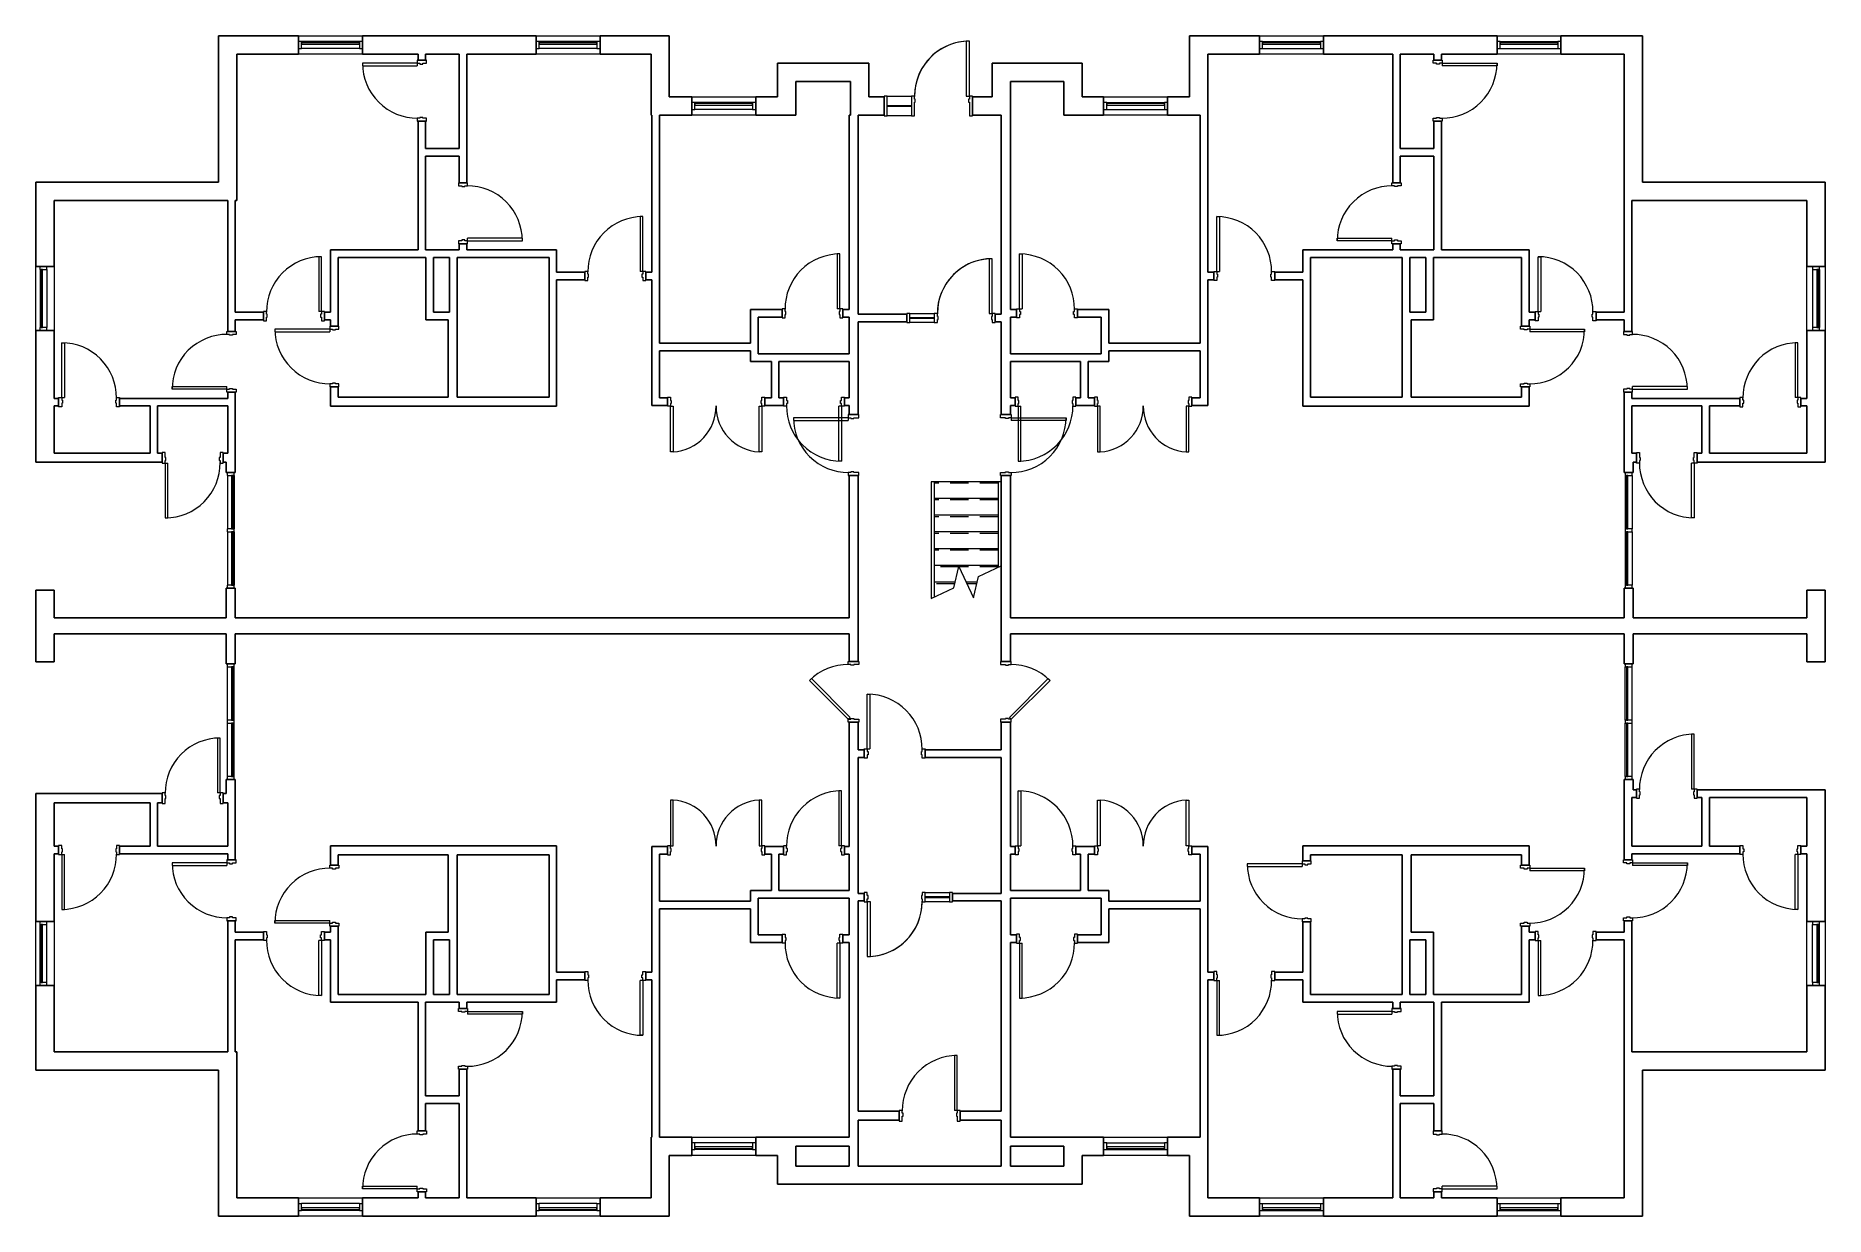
# Model space of a CAD drawing. Header units: inches. Extents: x -116 to 1059, y -1085 to -310.
import ezdxf

# ---------------------------------------------------------------- set-up
doc = ezdxf.new("R2010")
doc.units = ezdxf.units.IN
doc.header["$MEASUREMENT"] = 0
doc.linetypes.add('Overhead', pattern=[19.5, 12, -7.5])
for name, color, linetype, lineweight in [('A-DOOR', 31, 'Continuous', 9), ('A-DOOR-FRAM', 31, 'Continuous', 15), ('A-GLAZ-CURT', 52, 'Continuous', 9), ('A-GLAZ-CWMG', 51, 'Continuous', 9), ('A-WALL', 113, 'Continuous', 9), ('I-WALL', 2, 'Continuous', 9), ('S-STRS', 31, 'Continuous', 9), ('S-STRS-MBND', 31, 'Continuous', 9)]:
    doc.layers.add(name, color=color, linetype=linetype, lineweight=lineweight)

# ---------------------------------------------------------------- blocks, each defined once
blk = doc.blocks.new('Door-Single_CE_ - HM Door-2_ HM Frame-5138965-LEVEL 1')
at = {"layer": 'A-DOOR', "lineweight": 15}
for p, q in [((18, 39), (16.25, 39)), ((16.25, 39), (16.25, 3)), ((18, 3), (18, 39)), ((18, 3), (16.25, 3))]:
    blk.add_line(p, q, dxfattribs=at)
at = {"layer": 'A-DOOR'}
blk.add_arc((18, 3), 36, 90, 180.5, dxfattribs=at)
blk.add_arc((18, 3), 36, 90, 180.5, dxfattribs=at)
blk.add_arc((18, 3), 36, 90, 180.5, dxfattribs=at)
blk.add_arc((18, 3), 36, 90, 180.5, dxfattribs=at)
at = {"layer": 'A-DOOR-FRAM'}
for p, q in [((-18, 3), (-20, 3)), ((-20, 3), (-20, -3)), ((-18, 1.25), (-18, 3)), ((-17.5, 1.25), (-18, 1.25)), ((-17.5, -0.75), (-17.5, 1.25)), ((18, 1.25), (17.5, 1.25)), ((17.5, 1.25), (17.5, -0.75)), ((20, 3), (18, 3)), ((18, 3), (18, 1.25)), ((20, -3), (20, 3)), ((-20, -3), (-18, -3)), ((-18, -3), (-18, -0.75)), ((-18, -0.75), (-17.5, -0.75)), ((17.5, -0.75), (18, -0.75)), ((18, -0.75), (18, -3)), ((18, -3), (20, -3))]:
    blk.add_line(p, q, dxfattribs=at)
blk = doc.blocks.new('Door-Single_CE_ - HM Door-2_ HM Frame-5139043-LEVEL 1')
at = {"layer": 'A-DOOR', "lineweight": 15}
for p, q in [((16.25, -39.5), (16.25, -3.5)), ((18, -3.5), (16.25, -3.5)), ((18, -3.5), (18, -39.5)), ((18, -39.5), (16.25, -39.5))]:
    blk.add_line(p, q, dxfattribs=at)
at = {"layer": 'A-DOOR'}
blk.add_arc((18, -3.5), 36, 179.5, 270, dxfattribs=at)
blk.add_arc((18, -3.5), 36, 179.5, 270, dxfattribs=at)
blk.add_arc((18, -3.5), 36, 179.5, 270, dxfattribs=at)
blk.add_arc((18, -3.5), 36, 179.5, 270, dxfattribs=at)
at = {"layer": 'A-DOOR-FRAM'}
for p, q in [((-20, 3.5), (-18, 3.5)), ((-20, -3.5), (-20, 3.5)), ((-18, 3.5), (-18, 0.25)), ((-18, 0.25), (-17.5, 0.25)), ((-17.5, 0.25), (-17.5, -1.75)), ((17.5, 0.25), (18, 0.25)), ((17.5, -1.75), (17.5, 0.25)), ((18, 3.5), (20, 3.5)), ((18, 0.25), (18, 3.5)), ((20, 3.5), (20, -3.5)), ((-18, -3.5), (-20, -3.5)), ((-18, -1.75), (-18, -3.5)), ((-17.5, -1.75), (-18, -1.75)), ((18, -1.75), (17.5, -1.75)), ((18, -3.5), (18, -1.75)), ((20, -3.5), (18, -3.5))]:
    blk.add_line(p, q, dxfattribs=at)
blk = doc.blocks.new('Door-Single_CE_ - HM Door-2_ HM Frame-5139295-LEVEL 1')
at = {"layer": 'A-DOOR', "lineweight": 15}
for p, q in [((16.25, -39), (16.25, -3)), ((18, -3), (16.25, -3)), ((18, -3), (18, -39)), ((18, -39), (16.25, -39))]:
    blk.add_line(p, q, dxfattribs=at)
at = {"layer": 'A-DOOR'}
blk.add_arc((18, -3), 36, 179.5, 270, dxfattribs=at)
blk.add_arc((18, -3), 36, 179.5, 270, dxfattribs=at)
blk.add_arc((18, -3), 36, 179.5, 270, dxfattribs=at)
blk.add_arc((18, -3), 36, 179.5, 270, dxfattribs=at)
at = {"layer": 'A-DOOR-FRAM'}
for p, q in [((-20, 3), (-18, 3)), ((-20, -3), (-20, 3)), ((-18, 3), (-18, 0.75)), ((-18, 0.75), (-17.5, 0.75)), ((-17.5, 0.75), (-17.5, -1.25)), ((17.5, 0.75), (18, 0.75)), ((17.5, -1.25), (17.5, 0.75)), ((18, 3), (20, 3)), ((18, 0.75), (18, 3)), ((20, 3), (20, -3)), ((-18, -3), (-20, -3)), ((-18, -1.25), (-18, -3)), ((-17.5, -1.25), (-18, -1.25)), ((18, -1.25), (17.5, -1.25)), ((18, -3), (18, -1.25)), ((20, -3), (18, -3))]:
    blk.add_line(p, q, dxfattribs=at)
blk = doc.blocks.new('Door-Double_CE_ - WD Door-2_ HM Frame-5140198-LEVEL 1')
at = {"layer": 'A-DOOR'}
for p, q in [((-28.25, 33), (-30, 33)), ((-30, 33), (-30, 3)), ((-28.25, 3), (-28.25, 33)), ((30, 33), (28.25, 33)), ((28.25, 33), (28.25, 3)), ((30, 3), (30, 33)), ((-30, 3), (-28.25, 3)), ((28.25, 3), (30, 3))]:
    blk.add_line(p, q, dxfattribs=at)
for centre, start, end in [((-30, 3), 359.5, 86.65526), ((30, 3), 93.36407, 180.5)]:
    blk.add_arc(centre, 30, start, end, dxfattribs=at)
at = {"layer": 'A-DOOR-FRAM'}
for p, q in [((-30, 3), (-32, 3)), ((-32, 3), (-32, -3)), ((-30, 1.25), (-30, 3)), ((-29.5, 1.25), (-30, 1.25)), ((-29.5, -0.75), (-29.5, 1.25)), ((30, 1.25), (29.5, 1.25)), ((29.5, 1.25), (29.5, -0.75)), ((32, 3), (30, 3)), ((30, 3), (30, 1.25)), ((32, -3), (32, 3)), ((-32, -3), (-30, -3)), ((-30, -3), (-30, -0.75)), ((-30, -0.75), (-29.5, -0.75)), ((29.5, -0.75), (30, -0.75)), ((30, -0.75), (30, -3)), ((30, -3), (32, -3))]:
    blk.add_line(p, q, dxfattribs=at)
blk = doc.blocks.new('System Panel - zGlazed-5140547-LEVEL 1')
at = {"layer": 'A-GLAZ-CURT'}
for p, q in [((17.5, 1.5), (-17.5, 1.5)), ((-17.5, 1.5), (-17.5, 0.5)), ((-17.5, 0.5), (17.5, 0.5)), ((17.5, 0.5), (17.5, 1.5))]:
    blk.add_line(p, q, dxfattribs=at)
blk = doc.blocks.new('Rectangular Mullion - 4 1_2_ x 2_ Rectangular_CE_-5140545-LEVEL 1')
at = {"layer": 'A-GLAZ-CWMG'}
for p, q in [((927.9, -636.1), (927.9, -671.1)), ((932.4, -636.1), (932.4, -671.1))]:
    blk.add_line(p, q, dxfattribs=at)
blk = doc.blocks.new('Rectangular Mullion - 4 1_2_ x 2_ Rectangular_CE_-5140475-LEVEL 1')
at = {"layer": 'A-GLAZ-CWMG', "lineweight": 15}
for p, q in [((-2, 2.25), (0, 2.25)), ((-2, -2.25), (-2, 2.25)), ((0, 2.25), (0, -2.25)), ((0, -2.25), (-2, -2.25))]:
    blk.add_line(p, q, dxfattribs=at)
blk = doc.blocks.new('Rectangular Mullion - 4 1_2_ x 2_ Rectangular_CE_-5140476-LEVEL 1')
at = {"layer": 'A-GLAZ-CWMG', "lineweight": 15}
for p, q in [((0, 2.25), (-2, 2.25)), ((-2, 2.25), (-2, -2.25)), ((0, -2.25), (0, 2.25)), ((-2, -2.25), (0, -2.25))]:
    blk.add_line(p, q, dxfattribs=at)
blk = doc.blocks.new('Rectangular Mullion - 4 1_2_ x 2_ Rectangular_CE_-5140546-LEVEL 1')
at = {"layer": 'A-GLAZ-CWMG', "lineweight": 15}
for p, q in [((-1, 2.25), (1, 2.25)), ((-1, -2.25), (-1, 2.25)), ((1, 2.25), (1, -2.25)), ((1, -2.25), (-1, -2.25))]:
    blk.add_line(p, q, dxfattribs=at)
blk = doc.blocks.new('Door-Double_CE_ - WD Door-2_ HM Frame-5140609-LEVEL 1')
at = {"layer": 'A-DOOR'}
for p, q in [((-30, -3), (-28.25, -3)), ((-30, -33), (-30, -3)), ((-28.25, -3), (-28.25, -33)), ((28.25, -3), (30, -3)), ((28.25, -33), (28.25, -3)), ((30, -3), (30, -33)), ((-28.25, -33), (-30, -33)), ((30, -33), (28.25, -33))]:
    blk.add_line(p, q, dxfattribs=at)
for centre, start, end in [((-30, -3), 273.34474, 0.5), ((30, -3), 179.5, 266.63593)]:
    blk.add_arc(centre, 30, start, end, dxfattribs=at)
at = {"layer": 'A-DOOR-FRAM'}
for p, q in [((-32, 3), (-30, 3)), ((-32, -3), (-32, 3)), ((-30, 3), (-30, 0.75)), ((-30, 0.75), (-29.5, 0.75)), ((-29.5, 0.75), (-29.5, -1.25)), ((29.5, 0.75), (30, 0.75)), ((29.5, -1.25), (29.5, 0.75)), ((30, 3), (32, 3)), ((30, 0.75), (30, 3)), ((32, 3), (32, -3)), ((-30, -3), (-32, -3)), ((-30, -1.25), (-30, -3)), ((-29.5, -1.25), (-30, -1.25)), ((30, -1.25), (29.5, -1.25)), ((30, -3), (30, -1.25)), ((32, -3), (30, -3))]:
    blk.add_line(p, q, dxfattribs=at)
blk = doc.blocks.new('System Panel - zGlazed-5140615-LEVEL 1')
at = {"layer": 'A-GLAZ-CURT'}
for p, q in [((17.5, -0.5), (-17.5, -0.5)), ((-17.5, -0.5), (-17.5, -1.5)), ((-17.5, -1.5), (17.5, -1.5)), ((17.5, -1.5), (17.5, -0.5))]:
    blk.add_line(p, q, dxfattribs=at)
blk = doc.blocks.new('Rectangular Mullion - 4 1_2_ x 2_ Rectangular_CE_-5140613-LEVEL 1')
at = {"layer": 'A-GLAZ-CWMG'}
for p, q in [((927.9, -759.6), (927.9, -724.6)), ((932.4, -759.6), (932.4, -724.6))]:
    blk.add_line(p, q, dxfattribs=at)
blk = doc.blocks.new('Rectangular Mullion - 4 1_2_ x 2_ Rectangular_CE_-5140616-LEVEL 1')
at = {"layer": 'A-GLAZ-CWMG', "lineweight": 15}
for p, q in [((-2, 2.25), (0, 2.25)), ((-2, -2.25), (-2, 2.25)), ((0, 2.25), (0, -2.25)), ((0, -2.25), (-2, -2.25))]:
    blk.add_line(p, q, dxfattribs=at)
blk = doc.blocks.new('Rectangular Mullion - 4 1_2_ x 2_ Rectangular_CE_-5140617-LEVEL 1')
at = {"layer": 'A-GLAZ-CWMG', "lineweight": 15}
for p, q in [((0, 2.25), (-2, 2.25)), ((-2, 2.25), (-2, -2.25)), ((0, -2.25), (0, 2.25)), ((-2, -2.25), (0, -2.25))]:
    blk.add_line(p, q, dxfattribs=at)
blk = doc.blocks.new('Rectangular Mullion - 4 1_2_ x 2_ Rectangular_CE_-5140614-LEVEL 1')
at = {"layer": 'A-GLAZ-CWMG', "lineweight": 15}
for p, q in [((-1, 2.25), (1, 2.25)), ((-1, -2.25), (-1, 2.25)), ((1, 2.25), (1, -2.25)), ((1, -2.25), (-1, -2.25))]:
    blk.add_line(p, q, dxfattribs=at)
blk = doc.blocks.new('Door-Single_CE_ - HM Door-2_ HM Frame-5140891-LEVEL 1')
at = {"layer": 'A-DOOR', "lineweight": 15}
for p, q in [((18, 39.5), (16.25, 39.5)), ((16.25, 39.5), (16.25, 3.5)), ((18, 3.5), (18, 39.5)), ((18, 3.5), (16.25, 3.5))]:
    blk.add_line(p, q, dxfattribs=at)
at = {"layer": 'A-DOOR'}
blk.add_arc((18, 3.5), 36, 90, 180.5, dxfattribs=at)
blk.add_arc((18, 3.5), 36, 90, 180.5, dxfattribs=at)
blk.add_arc((18, 3.5), 36, 90, 180.5, dxfattribs=at)
blk.add_arc((18, 3.5), 36, 90, 180.5, dxfattribs=at)
at = {"layer": 'A-DOOR-FRAM'}
for p, q in [((-18, 3.5), (-20, 3.5)), ((-20, 3.5), (-20, -3.5)), ((-18, 1.75), (-18, 3.5)), ((-17.5, 1.75), (-18, 1.75)), ((-17.5, -0.25), (-17.5, 1.75)), ((18, 1.75), (17.5, 1.75)), ((17.5, 1.75), (17.5, -0.25)), ((20, 3.5), (18, 3.5)), ((18, 3.5), (18, 1.75)), ((20, -3.5), (20, 3.5)), ((-20, -3.5), (-18, -3.5)), ((-18, -3.5), (-18, -0.25)), ((-18, -0.25), (-17.5, -0.25)), ((17.5, -0.25), (18, -0.25)), ((18, -0.25), (18, -3.5)), ((18, -3.5), (20, -3.5))]:
    blk.add_line(p, q, dxfattribs=at)
blk = doc.blocks.new('Door-Single-Sidelite_CE_ - WD Door-2_ HM Frame-Sidelite-5141389-LEVEL 1')
at = {"layer": 'A-DOOR'}
for p, q in [((18, 39), (16, 39)), ((16, 39), (16, 3)), ((18, 3), (18, 39)), ((16, 3), (18, 3))]:
    blk.add_line(p, q, dxfattribs=at)
at = {"layer": 'A-DOOR', "lineweight": 15}
for p, q in [((-20, 0.125), (-36, 0.125)), ((-36, 0.125), (-36, -0.125)), ((-20, -0.125), (-20, 0.125)), ((-36, -0.125), (-20, -0.125))]:
    blk.add_line(p, q, dxfattribs=at)
at = {"layer": 'A-DOOR'}
for start, end in [(93.203874, 180.5), (90, 179.5)]:
    blk.add_arc((18, 3), 36, start, end, dxfattribs=at)
at = {"layer": 'A-DOOR-FRAM'}
for p, q in [((-36, 3), (-38, 3)), ((-38, 3), (-38, -3)), ((-36, -3), (-36, 3)), ((-18, 3), (-20, 3)), ((-20, 3), (-20, -3)), ((-18, 1), (-18, 3)), ((-17.5, 1), (-18, 1)), ((-17.5, -1), (-17.5, 1)), ((18, 1), (17.5, 1)), ((17.5, 1), (17.5, -1)), ((20, 3), (18, 3)), ((18, 3), (18, 1)), ((20, -3), (20, 3)), ((-38, -3), (-36, -3)), ((-20, -3), (-18, -3)), ((-18, -3), (-18, -1)), ((-18, -1), (-17.5, -1)), ((17.5, -1), (18, -1)), ((18, -1), (18, -3)), ((18, -3), (20, -3))]:
    blk.add_line(p, q, dxfattribs=at)
at = {"layer": 'A-DOOR-FRAM', "lineweight": 9}
for p, q in [((-36, 3), (-20, 3)), ((-20, -3), (-36, -3))]:
    blk.add_line(p, q, dxfattribs=at)
blk = doc.blocks.new('Door-Single-Sidelite_CE_ - WD Door-2_ HM Frame-Sidelite-5141976-LEVEL 1')
at = {"layer": 'A-DOOR'}
for p, q in [((18, 42.5), (16, 42.5)), ((16, 42.5), (16, 6.5)), ((18, 6.5), (18, 42.5)), ((16, 6.5), (18, 6.5))]:
    blk.add_line(p, q, dxfattribs=at)
at = {"layer": 'A-DOOR', "lineweight": 15}
for p, q in [((-20, 0.125), (-36, 0.125)), ((-36, 0.125), (-36, -0.125)), ((-20, -0.125), (-20, 0.125)), ((-36, -0.125), (-20, -0.125))]:
    blk.add_line(p, q, dxfattribs=at)
at = {"layer": 'A-DOOR'}
for start, end in [(93.203874, 180.5), (90, 179.5)]:
    blk.add_arc((18, 6.5), 36, start, end, dxfattribs=at)
at = {"layer": 'A-DOOR-FRAM'}
for p, q in [((-36, 6.5), (-38, 6.5)), ((-38, 6.5), (-38, -6.5)), ((-36, -6.5), (-36, 6.5)), ((-18, 6.5), (-20, 6.5)), ((-20, 6.5), (-20, -6.5)), ((-18, 4.5), (-18, 6.5)), ((-17.5, 4.5), (-18, 4.5)), ((-18, -6.5), (-18, 2.5)), ((-18, 2.5), (-17.5, 2.5)), ((-17.5, 2.5), (-17.5, 4.5)), ((18, 4.5), (17.5, 4.5)), ((17.5, 4.5), (17.5, 2.5)), ((17.5, 2.5), (18, 2.5)), ((20, 6.5), (18, 6.5)), ((18, 6.5), (18, 4.5)), ((18, 2.5), (18, -6.5)), ((20, -6.5), (20, 6.5)), ((-38, -6.5), (-36, -6.5)), ((-20, -6.5), (-18, -6.5)), ((18, -6.5), (20, -6.5))]:
    blk.add_line(p, q, dxfattribs=at)
at = {"layer": 'A-DOOR-FRAM', "lineweight": 9}
for p, q in [((-36, 6.5), (-20, 6.5)), ((-20, -6.5), (-36, -6.5))]:
    blk.add_line(p, q, dxfattribs=at)
blk = doc.blocks.new('System Panel - zGlazed-5147862-LEVEL 1')
at = {"layer": 'A-GLAZ-CURT'}
for p, q in [((19, -0.5), (-19, -0.5)), ((-19, -0.5), (-19, -1.5)), ((-19, -1.5), (19, -1.5)), ((19, -1.5), (19, -0.5))]:
    blk.add_line(p, q, dxfattribs=at)
blk = doc.blocks.new('Rectangular Mullion - 4 1_2_ x 2_ Rectangular_CE_-5147845-LEVEL 1')
at = {"layer": 'A-GLAZ-CWMG'}
for p, q in [((1050.9, -463.9), (1050.9, -501.9)), ((1055.4, -463.9), (1055.4, -501.9))]:
    blk.add_line(p, q, dxfattribs=at)
blk = doc.blocks.new('Rectangular Mullion - 4 1_2_ x 2_ Rectangular_CE_-5147863-LEVEL 1')
at = {"layer": 'A-GLAZ-CWMG', "lineweight": 15}
for p, q in [((-2, 2.25), (0, 2.25)), ((-2, -2.25), (-2, 2.25)), ((0, 2.25), (0, -2.25)), ((0, -2.25), (-2, -2.25))]:
    blk.add_line(p, q, dxfattribs=at)
blk = doc.blocks.new('Rectangular Mullion - 4 1_2_ x 2_ Rectangular_CE_-5147864-LEVEL 1')
at = {"layer": 'A-GLAZ-CWMG', "lineweight": 15}
for p, q in [((0, 2.25), (-2, 2.25)), ((-2, 2.25), (-2, -2.25)), ((0, -2.25), (0, 2.25)), ((-2, -2.25), (0, -2.25))]:
    blk.add_line(p, q, dxfattribs=at)
blk = doc.blocks.new('System Panel - zGlazed-5148428-LEVEL 1')
at = {"layer": 'A-GLAZ-CURT'}
for p, q in [((19, 1.5), (-19, 1.5)), ((-19, 1.5), (-19, 0.5)), ((-19, 0.5), (19, 0.5)), ((19, 0.5), (19, 1.5))]:
    blk.add_line(p, q, dxfattribs=at)
blk = doc.blocks.new('Rectangular Mullion - 4 1_2_ x 2_ Rectangular_CE_-5148427-LEVEL 1')
at = {"layer": 'A-GLAZ-CWMG'}
for p, q in [((1050.9, -931.9), (1050.9, -893.9)), ((1055.4, -931.9), (1055.4, -893.9))]:
    blk.add_line(p, q, dxfattribs=at)
blk = doc.blocks.new('Rectangular Mullion - 4 1_2_ x 2_ Rectangular_CE_-5148429-LEVEL 1')
at = {"layer": 'A-GLAZ-CWMG', "lineweight": 15}
for p, q in [((-2, 2.25), (0, 2.25)), ((-2, -2.25), (-2, 2.25)), ((0, 2.25), (0, -2.25)), ((0, -2.25), (-2, -2.25))]:
    blk.add_line(p, q, dxfattribs=at)
blk = doc.blocks.new('Rectangular Mullion - 4 1_2_ x 2_ Rectangular_CE_-5148430-LEVEL 1')
at = {"layer": 'A-GLAZ-CWMG', "lineweight": 15}
for p, q in [((0, 2.25), (-2, 2.25)), ((-2, 2.25), (-2, -2.25)), ((0, -2.25), (0, 2.25)), ((-2, -2.25), (0, -2.25))]:
    blk.add_line(p, q, dxfattribs=at)
blk = doc.blocks.new('Door-Single_CE_ - HM Door-2_ HM Frame-5149312-LEVEL 1')
at = {"layer": 'A-DOOR', "lineweight": 15}
for p, q in [((-7.5, 29), (-8.7, 27.7)), ((-8.7, 27.7), (16.8, 2.3)), ((18, 3.5), (-7.5, 29)), ((18, 3.5), (16.8, 2.3))]:
    blk.add_line(p, q, dxfattribs=at)
at = {"layer": 'A-DOOR'}
blk.add_arc((18, 3.5), 36, 135, 180.5, dxfattribs=at)
blk.add_arc((18, 3.5), 36, 135, 180.5, dxfattribs=at)
blk.add_arc((18, 3.5), 36, 135, 180.5, dxfattribs=at)
blk.add_arc((18, 3.5), 36, 135, 180.5, dxfattribs=at)
at = {"layer": 'A-DOOR-FRAM'}
for p, q in [((-18, 3.5), (-20, 3.5)), ((-20, 3.5), (-20, -3.5)), ((-18, 1.8), (-18, 3.5)), ((-17.5, 1.8), (-18, 1.8)), ((-17.5, -0.2), (-17.5, 1.8)), ((18, 1.8), (17.5, 1.8)), ((17.5, 1.8), (17.5, -0.2)), ((20, 3.5), (18, 3.5)), ((18, 3.5), (18, 1.8)), ((20, -3.5), (20, 3.5)), ((-20, -3.5), (-18, -3.5)), ((-18, -3.5), (-18, -0.2)), ((-18, -0.2), (-17.5, -0.2)), ((17.5, -0.2), (18, -0.2)), ((18, -0.2), (18, -3.5)), ((18, -3.5), (20, -3.5))]:
    blk.add_line(p, q, dxfattribs=at)
blk = doc.blocks.new('Door-Single_CE_ - HM Door-2_ HM Frame-5149311-LEVEL 1')
at = {"layer": 'A-DOOR', "lineweight": 15}
for p, q in [((-8.7, -27.7), (16.8, -2.3)), ((18, -3.5), (-7.5, -29)), ((18, -3.5), (16.8, -2.3)), ((-7.5, -29), (-8.7, -27.7))]:
    blk.add_line(p, q, dxfattribs=at)
at = {"layer": 'A-DOOR'}
blk.add_arc((18, -3.5), 36, 179.5, 225, dxfattribs=at)
blk.add_arc((18, -3.5), 36, 179.5, 225, dxfattribs=at)
blk.add_arc((18, -3.5), 36, 179.5, 225, dxfattribs=at)
blk.add_arc((18, -3.5), 36, 179.5, 225, dxfattribs=at)
at = {"layer": 'A-DOOR-FRAM'}
for p, q in [((-20, 3.5), (-18, 3.5)), ((-20, -3.5), (-20, 3.5)), ((-18, 3.5), (-18, 0.2)), ((-18, 0.2), (-17.5, 0.2)), ((-17.5, 0.2), (-17.5, -1.8)), ((17.5, 0.2), (18, 0.2)), ((17.5, -1.8), (17.5, 0.2)), ((18, 3.5), (20, 3.5)), ((18, 0.2), (18, 3.5)), ((20, 3.5), (20, -3.5)), ((-18, -3.5), (-20, -3.5)), ((-18, -1.8), (-18, -3.5)), ((-17.5, -1.8), (-18, -1.8)), ((18, -1.8), (17.5, -1.8)), ((18, -3.5), (18, -1.8)), ((20, -3.5), (18, -3.5))]:
    blk.add_line(p, q, dxfattribs=at)

msp = doc.modelspace()

# ---------------------------------------------------------------- linework, layer by layer
at = {"layer": 'A-WALL', "lineweight": 25}
for p, q in [((4.2, -310.4), (4.2, -406.4)), ((56.7, -310.4), (4.2, -310.4)), ((56.7, -322.4), (56.7, -310.4)), ((212.7, -310.4), (98.7, -310.4)), ((98.7, -310.4), (98.7, -322.4)), ((212.7, -322.4), (212.7, -310.4)), ((300.2, -310.4), (254.7, -310.4)), ((254.7, -310.4), (254.7, -322.4)), ((300.2, -350.4), (300.2, -310.4)), ((641.7, -310.4), (641.7, -350.4)), ((687.7, -310.4), (641.7, -310.4)), ((687.7, -322.4), (687.7, -310.4)), ((843.7, -310.4), (729.7, -310.4)), ((729.7, -310.4), (729.7, -322.4)), ((843.7, -322.4), (843.7, -310.4)), ((939.2, -310.4), (885.7, -310.4)), ((885.7, -310.4), (885.7, -322.4)), ((939.2, -406.4), (939.2, -310.4)), ((16.2, -418.4), (16.2, -322.4)), ((16.2, -322.4), (56.7, -322.4)), ((98.7, -322.4), (135.2, -322.4)), ((140.2, -322.4), (162.2, -322.4)), ((167.2, -322.4), (212.7, -322.4)), ((254.7, -322.4), (288.2, -322.4)), ((288.2, -322.4), (288.2, -362.4)), ((371.2, -328.4), (371.2, -350.4)), ((431.2, -328.4), (371.2, -328.4)), ((431.2, -350.4), (431.2, -328.4)), ((512.2, -328.4), (512.2, -350.4)), ((571.2, -328.4), (512.2, -328.4)), ((571.2, -350.4), (571.2, -328.4)), ((653.7, -362.4), (653.7, -322.4)), ((653.7, -322.4), (687.7, -322.4)), ((729.7, -322.4), (775.2, -322.4)), ((780.2, -322.4), (802.2, -322.4)), ((807.2, -322.4), (843.7, -322.4)), ((885.7, -322.4), (927.2, -322.4)), ((927.2, -322.4), (927.2, -418.4)), ((383.2, -362.4), (383.2, -340.4)), ((383.2, -340.4), (419.2, -340.4)), ((419.2, -340.4), (419.2, -362.4)), ((524.2, -340.4), (559.2, -340.4)), ((524.2, -490.1), (524.2, -340.4)), ((559.2, -340.4), (559.2, -362.4)), ((314.9, -350.4), (300.2, -350.4)), ((314.9, -362.4), (314.9, -350.4)), ((371.2, -350.4), (356.9, -350.4)), ((356.9, -350.4), (356.9, -362.4)), ((441.2, -350.4), (431.2, -350.4)), ((441.2, -362.4), (441.2, -350.4)), ((512.2, -350.4), (499.2, -350.4)), ((499.2, -350.4), (499.2, -362.4)), ((585.4, -350.4), (571.2, -350.4)), ((585.4, -362.4), (585.4, -350.4)), ((641.7, -350.4), (627.4, -350.4)), ((627.4, -350.4), (627.4, -362.4)), ((288.2, -362.4), (288.7, -362.4)), ((293.7, -362.4), (314.9, -362.4)), ((356.9, -362.4), (383.2, -362.4)), ((418.2, -362.4), (418.2, -490.1)), ((419.2, -362.4), (418.2, -362.4)), ((424.2, -362.4), (441.2, -362.4)), ((424.2, -493.2), (424.2, -362.4)), ((499.2, -362.4), (518.2, -362.4)), ((518.2, -362.4), (518.2, -493.2)), ((559.2, -362.4), (585.4, -362.4)), ((627.4, -362.4), (648.7, -362.4)), ((4.2, -406.4), (-115.8, -406.4)), ((-115.8, -406.4), (-115.8, -461.9)), ((1059.2, -406.4), (939.2, -406.4)), ((1059.2, -461.9), (1059.2, -406.4)), ((-103.8, -418.4), (10.2, -418.4)), ((-103.8, -461.9), (-103.8, -418.4)), ((15.2, -418.4), (16.2, -418.4)), ((932.2, -418.4), (1047.2, -418.4)), ((1047.2, -418.4), (1047.2, -461.9)), ((-115.8, -461.9), (-103.8, -461.9)), ((1047.2, -461.9), (1059.2, -461.9)), ((155.9, -491.9), (154.9, -491.9)), ((160.9, -547.6), (160.9, -491.9)), ((781.4, -491.9), (781.4, -547.6)), ((787.4, -491.9), (786.4, -491.9)), ((-103.8, -503.9), (-115.8, -503.9)), ((-115.8, -503.9), (-115.8, -590.4)), ((-103.8, -548.4), (-103.8, -503.9)), ((154.9, -496.9), (154.9, -547.6)), ((418.2, -495.1), (418.2, -519.1)), ((424.2, -559.1), (424.2, -498.2)), ((518.2, -498.2), (518.2, -559.1)), ((524.2, -519.1), (524.2, -495.1)), ((787.4, -547.6), (787.4, -496.9)), ((1059.2, -503.9), (1047.2, -503.9)), ((1047.2, -503.9), (1047.2, -548.4)), ((1059.2, -590.4), (1059.2, -503.9)), ((418.2, -524.1), (418.2, -548.1)), ((524.2, -548.1), (524.2, -524.1)), ((77.7, -547.6), (77.7, -553.6)), ((154.9, -547.6), (82.7, -547.6)), ((221.2, -547.6), (160.9, -547.6)), ((781.4, -547.6), (721.2, -547.6)), ((859.7, -547.6), (787.4, -547.6)), ((864.7, -553.6), (864.7, -547.6)), ((-103.8, -584.4), (-103.8, -553.4)), ((77.7, -553.6), (221.2, -553.6)), ((418.2, -553.1), (418.2, -559.1)), ((418.2, -559.1), (424.2, -559.1)), ((518.2, -559.1), (524.2, -559.1)), ((524.2, -559.1), (524.2, -553.1)), ((721.2, -553.6), (864.7, -553.6)), ((1047.2, -553.4), (1047.2, -584.4)), ((-40.8, -584.4), (-103.8, -584.4)), ((-32.8, -584.4), (-35.8, -584.4)), ((-32.8, -590.4), (-32.8, -584.4)), ((10.2, -584.4), (7.2, -584.4)), ((7.2, -584.4), (7.2, -590.4)), ((15.2, -597.1), (15.2, -584.4)), ((927.2, -584.4), (927.2, -597.1)), ((935.2, -584.4), (932.2, -584.4)), ((935.2, -590.4), (935.2, -584.4)), ((978.2, -584.4), (975.2, -584.4)), ((975.2, -584.4), (975.2, -590.4)), ((1047.2, -584.4), (983.2, -584.4)), ((-115.8, -590.4), (-32.8, -590.4)), ((7.2, -590.4), (9.2, -590.4)), ((9.2, -590.4), (9.2, -597.1)), ((9.2, -597.1), (15.2, -597.1)), ((418.2, -599.1), (418.2, -692.6)), ((424.2, -599.1), (418.2, -599.1)), ((424.2, -721.1), (424.2, -599.1)), ((518.2, -599.1), (518.2, -721.1)), ((524.2, -599.1), (518.2, -599.1)), ((524.2, -692.6), (524.2, -599.1)), ((927.2, -597.1), (933.2, -597.1)), ((933.2, -590.4), (935.2, -590.4)), ((933.2, -597.1), (933.2, -590.4)), ((975.2, -590.4), (1059.2, -590.4)), ((-103.8, -674.4), (-115.8, -674.4)), ((-115.8, -674.4), (-115.8, -721.4)), ((-103.8, -692.6), (-103.8, -674.4)), ((9.2, -673.1), (9.2, -692.6)), ((15.2, -673.1), (9.2, -673.1)), ((15.2, -692.6), (15.2, -673.1)), ((927.2, -673.1), (927.2, -692.6)), ((933.2, -673.1), (927.2, -673.1)), ((933.2, -692.6), (933.2, -673.1)), ((1059.2, -674.4), (1047.2, -674.4)), ((1047.2, -674.4), (1047.2, -692.6)), ((1059.2, -721.4), (1059.2, -674.4)), ((9.2, -692.6), (-103.8, -692.6)), ((418.2, -692.6), (15.2, -692.6)), ((927.2, -692.6), (524.2, -692.6)), ((1047.2, -692.6), (933.2, -692.6)), ((-103.8, -721.4), (-103.8, -703.1)), ((-103.8, -703.1), (9.2, -703.1)), ((9.2, -703.1), (9.2, -722.6)), ((15.2, -703.1), (418.2, -703.1)), ((15.2, -722.6), (15.2, -703.1)), ((418.2, -703.1), (418.2, -721.1)), ((524.2, -703.1), (927.2, -703.1)), ((524.2, -721.1), (524.2, -703.1)), ((927.2, -703.1), (927.2, -722.6)), ((933.2, -703.1), (1047.2, -703.1)), ((933.2, -722.6), (933.2, -703.1)), ((1047.2, -703.1), (1047.2, -721.4)), ((-115.8, -721.4), (-103.8, -721.4)), ((9.2, -722.6), (15.2, -722.6)), ((418.2, -721.1), (424.2, -721.1)), ((518.2, -721.1), (524.2, -721.1)), ((927.2, -722.6), (933.2, -722.6)), ((1047.2, -721.4), (1059.2, -721.4)), ((418.2, -761.1), (418.2, -842.6)), ((424.2, -761.1), (418.2, -761.1)), ((424.2, -779.1), (424.2, -761.1)), ((518.2, -761.1), (518.2, -779.1)), ((524.2, -761.1), (518.2, -761.1)), ((524.2, -842.6), (524.2, -761.1)), ((424.2, -873.4), (424.2, -784.1)), ((518.2, -784.1), (518.2, -873.4)), ((15.2, -798.6), (9.2, -798.6)), ((9.2, -798.6), (9.2, -807.9)), ((15.2, -813.9), (15.2, -798.6)), ((933.2, -798.6), (927.2, -798.6)), ((927.2, -798.6), (927.2, -810.4)), ((933.2, -805.4), (933.2, -798.6)), ((-115.8, -807.9), (-115.8, -891.9)), ((-32.8, -807.9), (-115.8, -807.9)), ((-32.8, -813.9), (-32.8, -807.9)), ((9.2, -807.9), (7.2, -807.9)), ((7.2, -807.9), (7.2, -813.9)), ((932.2, -810.4), (933.2, -810.4)), ((1059.2, -805.4), (1047.2, -805.4)), ((1047.2, -810.4), (1047.2, -842.4)), ((1059.2, -891.9), (1059.2, -805.4)), ((-103.8, -842.4), (-103.8, -813.9)), ((-103.8, -813.9), (-40.8, -813.9)), ((-35.8, -813.9), (-32.8, -813.9)), ((7.2, -813.9), (10.2, -813.9)), ((221.2, -842.1), (77.7, -842.1)), ((77.7, -842.1), (77.7, -848.1)), ((864.7, -842.1), (721.2, -842.1)), ((864.7, -848.1), (864.7, -842.1)), ((-103.8, -891.9), (-103.8, -847.4)), ((82.7, -848.1), (154.9, -848.1)), ((154.9, -848.1), (154.9, -898.9)), ((160.9, -848.1), (221.2, -848.1)), ((160.9, -903.9), (160.9, -848.1)), ((418.2, -847.6), (418.2, -871.6)), ((524.2, -871.6), (524.2, -847.6)), ((721.2, -848.1), (781.4, -848.1)), ((781.4, -848.1), (781.4, -903.9)), ((787.4, -848.1), (859.7, -848.1)), ((787.4, -898.9), (787.4, -848.1)), ((1047.2, -847.4), (1047.2, -891.9)), ((418.2, -876.6), (418.2, -900.6)), ((424.2, -1016.4), (424.2, -878.4)), ((518.2, -878.4), (518.2, -1016.4)), ((524.2, -900.6), (524.2, -876.6)), ((-115.8, -891.9), (-103.8, -891.9)), ((1047.2, -891.9), (1059.2, -891.9)), ((154.9, -903.9), (155.9, -903.9)), ((786.4, -903.9), (787.4, -903.9)), ((418.2, -905.6), (418.2, -1033.4)), ((524.2, -1033.4), (524.2, -905.6)), ((-103.8, -933.9), (-115.8, -933.9)), ((-115.8, -933.9), (-115.8, -989.4)), ((-103.8, -977.4), (-103.8, -933.9)), ((1059.2, -933.9), (1047.2, -933.9)), ((1047.2, -933.9), (1047.2, -977.4)), ((1059.2, -989.4), (1059.2, -933.9)), ((10.2, -977.4), (-103.8, -977.4)), ((16.2, -977.4), (15.2, -977.4)), ((16.2, -1073.4), (16.2, -977.4)), ((927.2, -977.4), (927.2, -1073.4)), ((1047.2, -977.4), (932.2, -977.4)), ((-115.8, -989.4), (4.2, -989.4)), ((4.2, -989.4), (4.2, -1085.4)), ((939.2, -989.4), (1059.2, -989.4)), ((939.2, -1085.4), (939.2, -989.4)), ((451.2, -1016.4), (424.2, -1016.4)), ((451.2, -1022.4), (451.2, -1016.4)), ((518.2, -1016.4), (491.2, -1016.4)), ((491.2, -1016.4), (491.2, -1022.4)), ((288.7, -1033.4), (288.2, -1033.4)), ((288.2, -1033.4), (288.2, -1073.4)), ((314.9, -1033.4), (293.7, -1033.4)), ((314.9, -1045.4), (314.9, -1033.4)), ((356.9, -1033.4), (356.9, -1045.4)), ((418.2, -1033.4), (356.9, -1033.4)), ((424.2, -1052.4), (424.2, -1022.4)), ((424.2, -1022.4), (451.2, -1022.4)), ((491.2, -1022.4), (518.2, -1022.4)), ((518.2, -1022.4), (518.2, -1052.4)), ((585.4, -1033.4), (524.2, -1033.4)), ((585.4, -1045.4), (585.4, -1033.4)), ((648.7, -1033.4), (627.4, -1033.4)), ((627.4, -1033.4), (627.4, -1045.4)), ((653.7, -1073.4), (653.7, -1033.4)), ((300.2, -1045.4), (314.9, -1045.4)), ((300.2, -1085.4), (300.2, -1045.4)), ((356.9, -1045.4), (371.2, -1045.4)), ((371.2, -1045.4), (371.2, -1064.4)), ((383.2, -1052.4), (383.2, -1039.4)), ((383.2, -1039.4), (418.2, -1039.4)), ((418.2, -1039.4), (418.2, -1052.4)), ((524.2, -1052.4), (524.2, -1039.4)), ((524.2, -1039.4), (559.2, -1039.4)), ((559.2, -1039.4), (559.2, -1052.4)), ((571.2, -1045.4), (585.4, -1045.4)), ((571.2, -1064.4), (571.2, -1045.4)), ((627.4, -1045.4), (641.7, -1045.4)), ((641.7, -1045.4), (641.7, -1085.4)), ((418.2, -1052.4), (383.2, -1052.4)), ((518.2, -1052.4), (424.2, -1052.4)), ((559.2, -1052.4), (524.2, -1052.4)), ((371.2, -1064.4), (571.2, -1064.4)), ((56.7, -1073.4), (16.2, -1073.4)), ((56.7, -1085.4), (56.7, -1073.4)), ((135.2, -1073.4), (98.7, -1073.4)), ((98.7, -1073.4), (98.7, -1085.4)), ((162.2, -1073.4), (140.2, -1073.4)), ((212.7, -1073.4), (167.2, -1073.4)), ((212.7, -1085.4), (212.7, -1073.4)), ((288.2, -1073.4), (254.7, -1073.4)), ((254.7, -1073.4), (254.7, -1085.4)), ((687.7, -1073.4), (653.7, -1073.4)), ((687.7, -1085.4), (687.7, -1073.4)), ((775.2, -1073.4), (729.7, -1073.4)), ((729.7, -1073.4), (729.7, -1085.4)), ((802.2, -1073.4), (780.2, -1073.4)), ((843.7, -1073.4), (807.2, -1073.4)), ((843.7, -1085.4), (843.7, -1073.4)), ((927.2, -1073.4), (885.7, -1073.4)), ((885.7, -1073.4), (885.7, -1085.4)), ((4.2, -1085.4), (56.7, -1085.4)), ((98.7, -1085.4), (212.7, -1085.4)), ((254.7, -1085.4), (300.2, -1085.4)), ((641.7, -1085.4), (687.7, -1085.4)), ((729.7, -1085.4), (843.7, -1085.4)), ((885.7, -1085.4), (939.2, -1085.4))]:
    msp.add_line(p, q, dxfattribs=at)
at = {"layer": 'A-WALL'}
for p, q in [((56.7, -310.4), (98.7, -310.4)), ((212.7, -310.4), (254.7, -310.4)), ((687.7, -310.4), (729.7, -310.4)), ((843.7, -310.4), (885.7, -310.4)), ((98.7, -322.4), (56.7, -322.4)), ((254.7, -322.4), (212.7, -322.4)), ((729.7, -322.4), (687.7, -322.4)), ((885.7, -322.4), (843.7, -322.4)), ((314.9, -350.4), (356.9, -350.4)), ((585.4, -350.4), (627.4, -350.4)), ((356.9, -362.4), (314.9, -362.4)), ((627.4, -362.4), (585.4, -362.4)), ((-115.8, -503.9), (-115.8, -461.9)), ((-103.8, -461.9), (-103.8, -503.9)), ((1047.2, -503.9), (1047.2, -461.9)), ((1059.2, -461.9), (1059.2, -503.9)), ((-115.8, -933.9), (-115.8, -891.9)), ((-103.8, -891.9), (-103.8, -933.9)), ((1047.2, -933.9), (1047.2, -891.9)), ((1059.2, -891.9), (1059.2, -933.9)), ((314.9, -1033.4), (356.9, -1033.4)), ((585.4, -1033.4), (627.4, -1033.4)), ((356.9, -1045.4), (314.9, -1045.4)), ((627.4, -1045.4), (585.4, -1045.4)), ((56.7, -1073.4), (98.7, -1073.4)), ((212.7, -1073.4), (254.7, -1073.4)), ((687.7, -1073.4), (729.7, -1073.4)), ((843.7, -1073.4), (885.7, -1073.4)), ((98.7, -1085.4), (56.7, -1085.4)), ((254.7, -1085.4), (212.7, -1085.4)), ((729.7, -1085.4), (687.7, -1085.4)), ((885.7, -1085.4), (843.7, -1085.4))]:
    msp.add_line(p, q, dxfattribs=at)
at = {"layer": 'I-WALL', "lineweight": 25}
for p, q in [((135.2, -322.4), (135.2, -326.4)), ((135.2, -326.4), (140.2, -326.4)), ((140.2, -326.4), (140.2, -322.4)), ((162.2, -322.4), (162.2, -384.4)), ((167.2, -406.9), (167.2, -322.4)), ((775.2, -322.4), (775.2, -406.9)), ((780.2, -384.4), (780.2, -322.4)), ((802.2, -322.4), (802.2, -326.4)), ((802.2, -326.4), (807.2, -326.4)), ((807.2, -326.4), (807.2, -322.4)), ((288.7, -362.4), (288.7, -465.6)), ((293.7, -512.1), (293.7, -362.4)), ((648.7, -362.4), (648.7, -512.1)), ((653.7, -465.6), (653.7, -362.4)), ((140.2, -366.4), (135.2, -366.4)), ((135.2, -366.4), (135.2, -450.9)), ((140.2, -384.4), (140.2, -366.4)), ((807.2, -366.4), (802.2, -366.4)), ((802.2, -366.4), (802.2, -384.4)), ((807.2, -450.9), (807.2, -366.4)), ((162.2, -384.4), (140.2, -384.4)), ((802.2, -384.4), (780.2, -384.4)), ((140.2, -450.9), (140.2, -389.4)), ((140.2, -389.4), (162.2, -389.4)), ((162.2, -389.4), (162.2, -406.9)), ((780.2, -406.9), (780.2, -389.4)), ((780.2, -389.4), (802.2, -389.4)), ((802.2, -389.4), (802.2, -450.9)), ((162.2, -406.9), (167.2, -406.9)), ((775.2, -406.9), (780.2, -406.9)), ((10.2, -418.4), (10.2, -504.4)), ((15.2, -491.9), (15.2, -418.4)), ((927.2, -418.4), (927.2, -491.9)), ((932.2, -504.4), (932.2, -418.4)), ((77.7, -450.9), (77.7, -491.9)), ((135.2, -450.9), (77.7, -450.9)), ((82.7, -500.9), (82.7, -455.9)), ((82.7, -455.9), (140.4, -455.9)), ((162.2, -450.9), (140.2, -450.9)), ((140.4, -455.9), (140.4, -496.9)), ((145.4, -455.9), (155.9, -455.9)), ((145.4, -491.9), (145.4, -455.9)), ((155.9, -455.9), (155.9, -491.9)), ((160.9, -455.9), (221.2, -455.9)), ((160.9, -491.9), (160.9, -455.9)), ((167.2, -446.9), (162.2, -446.9)), ((162.2, -446.9), (162.2, -450.9)), ((167.2, -450.9), (167.2, -446.9)), ((226.2, -450.9), (167.2, -450.9)), ((221.2, -455.9), (221.2, -547.6)), ((226.2, -465.6), (226.2, -450.9)), ((775.2, -450.9), (716.2, -450.9)), ((716.2, -450.9), (716.2, -465.6)), ((721.2, -455.9), (781.4, -455.9)), ((721.2, -547.6), (721.2, -455.9)), ((780.2, -446.9), (775.2, -446.9)), ((775.2, -446.9), (775.2, -450.9)), ((780.2, -450.9), (780.2, -446.9)), ((802.2, -450.9), (780.2, -450.9)), ((781.4, -455.9), (781.4, -491.9)), ((786.4, -455.9), (796.9, -455.9)), ((786.4, -491.9), (786.4, -455.9)), ((796.9, -455.9), (796.9, -491.9)), ((801.9, -455.9), (859.7, -455.9)), ((801.9, -496.9), (801.9, -455.9)), ((864.7, -450.9), (807.2, -450.9)), ((859.7, -455.9), (859.7, -500.9)), ((864.7, -491.9), (864.7, -450.9)), ((244.7, -465.6), (226.2, -465.6)), ((244.7, -470.6), (244.7, -465.6)), ((288.7, -465.6), (284.7, -465.6)), ((284.7, -465.6), (284.7, -470.6)), ((657.7, -465.6), (653.7, -465.6)), ((657.7, -470.6), (657.7, -465.6)), ((716.2, -465.6), (697.7, -465.6)), ((697.7, -465.6), (697.7, -470.6)), ((226.2, -553.6), (226.2, -470.6)), ((226.2, -470.6), (244.7, -470.6)), ((284.7, -470.6), (288.7, -470.6)), ((288.7, -470.6), (288.7, -553.1)), ((653.7, -470.6), (657.7, -470.6)), ((653.7, -553.1), (653.7, -470.6)), ((697.7, -470.6), (716.2, -470.6)), ((716.2, -470.6), (716.2, -553.6)), ((33.7, -491.9), (15.2, -491.9)), ((33.7, -496.9), (33.7, -491.9)), ((77.7, -491.9), (73.7, -491.9)), ((73.7, -491.9), (73.7, -496.9)), ((154.9, -491.9), (145.4, -491.9)), ((353.6, -490.1), (353.6, -512.1)), ((374.2, -490.1), (353.6, -490.1)), ((374.2, -495.1), (374.2, -490.1)), ((418.2, -490.1), (414.2, -490.1)), ((414.2, -490.1), (414.2, -495.1)), ((456.2, -493.2), (424.2, -493.2)), ((456.2, -498.2), (456.2, -493.2)), ((518.2, -493.2), (514.2, -493.2)), ((514.2, -493.2), (514.2, -498.2)), ((528.2, -490.1), (524.2, -490.1)), ((528.2, -495.1), (528.2, -490.1)), ((588.8, -490.1), (568.2, -490.1)), ((568.2, -490.1), (568.2, -495.1)), ((588.8, -512.1), (588.8, -490.1)), ((796.9, -491.9), (787.4, -491.9)), ((868.7, -491.9), (864.7, -491.9)), ((868.7, -496.9), (868.7, -491.9)), ((927.2, -491.9), (908.7, -491.9)), ((908.7, -491.9), (908.7, -496.9)), ((10.2, -504.4), (15.2, -504.4)), ((15.2, -504.4), (15.2, -496.9)), ((15.2, -496.9), (33.7, -496.9)), ((73.7, -496.9), (77.7, -496.9)), ((77.7, -496.9), (77.7, -500.9)), ((77.7, -500.9), (82.7, -500.9)), ((140.4, -496.9), (154.9, -496.9)), ((358.6, -519.1), (358.6, -495.1)), ((358.6, -495.1), (374.2, -495.1)), ((414.2, -495.1), (418.2, -495.1)), ((424.2, -498.2), (456.2, -498.2)), ((514.2, -498.2), (518.2, -498.2)), ((524.2, -495.1), (528.2, -495.1)), ((568.2, -495.1), (583.8, -495.1)), ((583.8, -495.1), (583.8, -519.1)), ((787.4, -496.9), (801.9, -496.9)), ((859.7, -500.9), (864.7, -500.9)), ((864.7, -500.9), (864.7, -496.9)), ((864.7, -496.9), (868.7, -496.9)), ((908.7, -496.9), (927.2, -496.9)), ((927.2, -496.9), (927.2, -504.4)), ((927.2, -504.4), (932.2, -504.4)), ((353.6, -512.1), (293.7, -512.1)), ((648.7, -512.1), (588.8, -512.1)), ((293.7, -548.1), (293.7, -517.1)), ((293.7, -517.1), (353.6, -517.1)), ((353.6, -517.1), (353.6, -524.1)), ((353.6, -524.1), (367.2, -524.1)), ((418.2, -519.1), (358.6, -519.1)), ((367.2, -524.1), (367.2, -548.1)), ((372.2, -548.1), (372.2, -524.1)), ((372.2, -524.1), (418.2, -524.1)), ((583.8, -519.1), (524.2, -519.1)), ((524.2, -524.1), (570.2, -524.1)), ((570.2, -524.1), (570.2, -548.1)), ((575.2, -548.1), (575.2, -524.1)), ((575.2, -524.1), (588.8, -524.1)), ((588.8, -524.1), (588.8, -517.1)), ((588.8, -517.1), (648.7, -517.1)), ((648.7, -517.1), (648.7, -548.1)), ((-100.8, -548.4), (-103.8, -548.4)), ((-100.8, -553.4), (-100.8, -548.4)), ((10.2, -548.4), (-60.8, -548.4)), ((-60.8, -548.4), (-60.8, -553.4)), ((10.2, -544.4), (10.2, -548.4)), ((15.2, -544.4), (10.2, -544.4)), ((15.2, -584.4), (15.2, -544.4)), ((77.7, -540.9), (77.7, -547.6)), ((82.7, -540.9), (77.7, -540.9)), ((82.7, -547.6), (82.7, -540.9)), ((298.9, -548.1), (293.7, -548.1)), ((298.9, -553.1), (298.9, -548.1)), ((367.2, -548.1), (362.9, -548.1)), ((362.9, -548.1), (362.9, -553.1)), ((375.2, -548.1), (372.2, -548.1)), ((375.2, -553.1), (375.2, -548.1)), ((418.2, -548.1), (415.2, -548.1)), ((415.2, -548.1), (415.2, -553.1)), ((527.2, -548.1), (524.2, -548.1)), ((527.2, -553.1), (527.2, -548.1)), ((570.2, -548.1), (567.2, -548.1)), ((567.2, -548.1), (567.2, -553.1)), ((579.4, -548.1), (575.2, -548.1)), ((579.4, -553.1), (579.4, -548.1)), ((648.7, -548.1), (643.4, -548.1)), ((643.4, -548.1), (643.4, -553.1)), ((859.7, -540.9), (859.7, -547.6)), ((864.7, -540.9), (859.7, -540.9)), ((864.7, -547.6), (864.7, -540.9)), ((927.2, -544.4), (927.2, -584.4)), ((932.2, -544.4), (927.2, -544.4)), ((932.2, -548.4), (932.2, -544.4)), ((1003.2, -548.4), (932.2, -548.4)), ((1003.2, -553.4), (1003.2, -548.4)), ((1047.2, -548.4), (1043.2, -548.4)), ((1043.2, -548.4), (1043.2, -553.4)), ((-103.8, -553.4), (-100.8, -553.4)), ((-60.8, -553.4), (-40.8, -553.4)), ((-40.8, -553.4), (-40.8, -584.4)), ((-35.8, -553.4), (10.2, -553.4)), ((-35.8, -584.4), (-35.8, -553.4)), ((10.2, -553.4), (10.2, -584.4)), ((221.2, -553.6), (226.2, -553.6)), ((288.7, -553.1), (298.9, -553.1)), ((362.9, -553.1), (375.2, -553.1)), ((415.2, -553.1), (418.2, -553.1)), ((524.2, -553.1), (527.2, -553.1)), ((567.2, -553.1), (579.4, -553.1)), ((643.4, -553.1), (653.7, -553.1)), ((716.2, -553.6), (721.2, -553.6)), ((932.2, -553.4), (978.2, -553.4)), ((932.2, -584.4), (932.2, -553.4)), ((978.2, -553.4), (978.2, -584.4)), ((983.2, -553.4), (1003.2, -553.4)), ((983.2, -584.4), (983.2, -553.4)), ((1043.2, -553.4), (1047.2, -553.4)), ((428.2, -779.1), (424.2, -779.1)), ((424.2, -784.1), (428.2, -784.1)), ((428.2, -784.1), (428.2, -779.1)), ((518.2, -779.1), (468.2, -779.1)), ((468.2, -779.1), (468.2, -784.1)), ((468.2, -784.1), (518.2, -784.1)), ((927.2, -810.4), (927.2, -851.4)), ((932.2, -842.4), (932.2, -810.4)), ((935.2, -805.4), (933.2, -805.4)), ((933.2, -810.4), (935.2, -810.4)), ((935.2, -810.4), (935.2, -805.4)), ((1047.2, -805.4), (975.2, -805.4)), ((975.2, -805.4), (975.2, -810.4)), ((975.2, -810.4), (978.2, -810.4)), ((978.2, -810.4), (978.2, -842.4)), ((983.2, -842.4), (983.2, -810.4)), ((983.2, -810.4), (1047.2, -810.4)), ((-40.8, -813.9), (-40.8, -842.4)), ((-35.8, -842.4), (-35.8, -813.9)), ((10.2, -813.9), (10.2, -842.4)), ((15.2, -851.4), (15.2, -813.9)), ((-100.8, -842.4), (-103.8, -842.4)), ((-100.8, -847.4), (-100.8, -842.4)), ((-40.8, -842.4), (-60.8, -842.4)), ((-60.8, -842.4), (-60.8, -847.4)), ((10.2, -842.4), (-35.8, -842.4)), ((226.2, -842.1), (221.2, -842.1)), ((226.2, -925.1), (226.2, -842.1)), ((288.7, -842.6), (288.7, -925.1)), ((298.9, -842.6), (288.7, -842.6)), ((298.9, -847.6), (298.9, -842.6)), ((375.2, -842.6), (362.9, -842.6)), ((362.9, -842.6), (362.9, -847.6)), ((375.2, -847.6), (375.2, -842.6)), ((418.2, -842.6), (415.2, -842.6)), ((415.2, -842.6), (415.2, -847.6)), ((527.2, -842.6), (524.2, -842.6)), ((527.2, -847.6), (527.2, -842.6)), ((579.4, -842.6), (567.2, -842.6)), ((567.2, -842.6), (567.2, -847.6)), ((579.4, -847.6), (579.4, -842.6)), ((653.7, -842.6), (643.4, -842.6)), ((643.4, -842.6), (643.4, -847.6)), ((653.7, -925.1), (653.7, -842.6)), ((716.2, -842.1), (716.2, -852.1)), ((721.2, -842.1), (716.2, -842.1)), ((978.2, -842.4), (932.2, -842.4)), ((1003.2, -842.4), (983.2, -842.4)), ((1003.2, -847.4), (1003.2, -842.4)), ((1047.2, -842.4), (1043.2, -842.4)), ((1043.2, -842.4), (1043.2, -847.4)), ((-103.8, -847.4), (-100.8, -847.4)), ((-60.8, -847.4), (10.2, -847.4)), ((10.2, -847.4), (10.2, -851.4)), ((10.2, -851.4), (15.2, -851.4)), ((77.7, -848.1), (77.7, -854.9)), ((77.7, -854.9), (82.7, -854.9)), ((82.7, -854.9), (82.7, -848.1)), ((221.2, -848.1), (221.2, -939.9)), ((293.7, -878.6), (293.7, -847.6)), ((293.7, -847.6), (298.9, -847.6)), ((362.9, -847.6), (367.2, -847.6)), ((367.2, -847.6), (367.2, -871.6)), ((372.2, -847.6), (375.2, -847.6)), ((372.2, -871.6), (372.2, -847.6)), ((415.2, -847.6), (418.2, -847.6)), ((524.2, -847.6), (527.2, -847.6)), ((567.2, -847.6), (570.2, -847.6)), ((570.2, -847.6), (570.2, -871.6)), ((575.2, -847.6), (579.4, -847.6)), ((575.2, -871.6), (575.2, -847.6)), ((643.4, -847.6), (648.7, -847.6)), ((648.7, -847.6), (648.7, -878.6)), ((716.2, -852.1), (721.2, -852.1)), ((721.2, -852.1), (721.2, -848.1)), ((859.7, -848.1), (859.7, -854.9)), ((859.7, -854.9), (864.7, -854.9)), ((864.7, -854.9), (864.7, -848.1)), ((927.2, -851.4), (932.2, -851.4)), ((932.2, -847.4), (1003.2, -847.4)), ((932.2, -851.4), (932.2, -847.4)), ((1043.2, -847.4), (1047.2, -847.4)), ((353.6, -878.6), (293.7, -878.6)), ((367.2, -871.6), (353.6, -871.6)), ((353.6, -871.6), (353.6, -878.6)), ((358.6, -876.6), (418.2, -876.6)), ((358.6, -900.6), (358.6, -876.6)), ((418.2, -871.6), (372.2, -871.6)), ((428.2, -873.4), (424.2, -873.4)), ((424.2, -878.4), (428.2, -878.4)), ((428.2, -878.4), (428.2, -873.4)), ((518.2, -873.4), (486.2, -873.4)), ((486.2, -873.4), (486.2, -878.4)), ((486.2, -878.4), (518.2, -878.4)), ((570.2, -871.6), (524.2, -871.6)), ((524.2, -876.6), (583.8, -876.6)), ((588.8, -871.6), (575.2, -871.6)), ((583.8, -876.6), (583.8, -900.6)), ((588.8, -878.6), (588.8, -871.6)), ((648.7, -878.6), (588.8, -878.6)), ((15.2, -891.4), (10.2, -891.4)), ((10.2, -891.4), (10.2, -977.4)), ((15.2, -898.9), (15.2, -891.4)), ((293.7, -1033.4), (293.7, -883.6)), ((293.7, -883.6), (353.6, -883.6)), ((353.6, -883.6), (353.6, -905.6)), ((588.8, -905.6), (588.8, -883.6)), ((588.8, -883.6), (648.7, -883.6)), ((648.7, -883.6), (648.7, -1033.4)), ((716.2, -892.1), (716.2, -925.1)), ((721.2, -892.1), (716.2, -892.1)), ((721.2, -939.9), (721.2, -892.1)), ((932.2, -891.4), (927.2, -891.4)), ((927.2, -891.4), (927.2, -898.9)), ((932.2, -977.4), (932.2, -891.4)), ((33.7, -898.9), (15.2, -898.9)), ((15.2, -977.4), (15.2, -903.9)), ((15.2, -903.9), (33.7, -903.9)), ((33.7, -903.9), (33.7, -898.9)), ((77.7, -898.9), (73.7, -898.9)), ((73.7, -898.9), (73.7, -903.9)), ((73.7, -903.9), (77.7, -903.9)), ((82.7, -894.9), (77.7, -894.9)), ((77.7, -894.9), (77.7, -898.9)), ((77.7, -903.9), (77.7, -944.9)), ((82.7, -939.9), (82.7, -894.9)), ((154.9, -898.9), (140.4, -898.9)), ((140.4, -898.9), (140.4, -939.9)), ((145.4, -903.9), (154.9, -903.9)), ((145.4, -939.9), (145.4, -903.9)), ((155.9, -903.9), (155.9, -939.9)), ((160.9, -939.9), (160.9, -903.9)), ((374.2, -900.6), (358.6, -900.6)), ((374.2, -905.6), (374.2, -900.6)), ((418.2, -900.6), (414.2, -900.6)), ((414.2, -900.6), (414.2, -905.6)), ((528.2, -900.6), (524.2, -900.6)), ((528.2, -905.6), (528.2, -900.6)), ((583.8, -900.6), (568.2, -900.6)), ((568.2, -900.6), (568.2, -905.6)), ((781.4, -903.9), (781.4, -939.9)), ((786.4, -939.9), (786.4, -903.9)), ((801.9, -898.9), (787.4, -898.9)), ((787.4, -903.9), (796.9, -903.9)), ((796.9, -903.9), (796.9, -939.9)), ((801.9, -939.9), (801.9, -898.9)), ((864.7, -894.9), (859.7, -894.9)), ((859.7, -894.9), (859.7, -939.9)), ((864.7, -898.9), (864.7, -894.9)), ((868.7, -898.9), (864.7, -898.9)), ((864.7, -944.9), (864.7, -903.9)), ((864.7, -903.9), (868.7, -903.9)), ((868.7, -903.9), (868.7, -898.9)), ((927.2, -898.9), (908.7, -898.9)), ((908.7, -898.9), (908.7, -903.9)), ((908.7, -903.9), (927.2, -903.9)), ((927.2, -903.9), (927.2, -977.4)), ((353.6, -905.6), (374.2, -905.6)), ((414.2, -905.6), (418.2, -905.6)), ((524.2, -905.6), (528.2, -905.6)), ((568.2, -905.6), (588.8, -905.6)), ((244.7, -925.1), (226.2, -925.1)), ((244.7, -930.1), (244.7, -925.1)), ((288.7, -925.1), (284.7, -925.1)), ((284.7, -925.1), (284.7, -930.1)), ((657.7, -925.1), (653.7, -925.1)), ((657.7, -930.1), (657.7, -925.1)), ((716.2, -925.1), (697.7, -925.1)), ((697.7, -925.1), (697.7, -930.1)), ((140.4, -939.9), (82.7, -939.9)), ((155.9, -939.9), (145.4, -939.9)), ((221.2, -939.9), (160.9, -939.9)), ((226.2, -944.9), (226.2, -930.1)), ((226.2, -930.1), (244.7, -930.1)), ((284.7, -930.1), (288.7, -930.1)), ((288.7, -930.1), (288.7, -1033.4)), ((653.7, -930.1), (657.7, -930.1)), ((653.7, -1033.4), (653.7, -930.1)), ((697.7, -930.1), (716.2, -930.1)), ((716.2, -930.1), (716.2, -944.9)), ((781.4, -939.9), (721.2, -939.9)), ((796.9, -939.9), (786.4, -939.9)), ((859.7, -939.9), (801.9, -939.9)), ((77.7, -944.9), (135.2, -944.9)), ((135.2, -944.9), (135.2, -1029.4)), ((140.2, -944.9), (162.2, -944.9)), ((140.2, -1006.4), (140.2, -944.9)), ((162.2, -944.9), (162.2, -948.9)), ((162.2, -948.9), (167.2, -948.9)), ((167.2, -944.9), (226.2, -944.9)), ((167.2, -948.9), (167.2, -944.9)), ((716.2, -944.9), (775.2, -944.9)), ((775.2, -944.9), (775.2, -948.9)), ((775.2, -948.9), (780.2, -948.9)), ((780.2, -944.9), (802.2, -944.9)), ((780.2, -948.9), (780.2, -944.9)), ((802.2, -944.9), (802.2, -1006.4)), ((807.2, -944.9), (864.7, -944.9)), ((807.2, -1029.4), (807.2, -944.9)), ((162.2, -988.9), (162.2, -1006.4)), ((167.2, -988.9), (162.2, -988.9)), ((167.2, -1073.4), (167.2, -988.9)), ((775.2, -988.9), (775.2, -1073.4)), ((780.2, -988.9), (775.2, -988.9)), ((780.2, -1006.4), (780.2, -988.9)), ((162.2, -1006.4), (140.2, -1006.4)), ((802.2, -1006.4), (780.2, -1006.4)), ((140.2, -1029.4), (140.2, -1011.4)), ((140.2, -1011.4), (162.2, -1011.4)), ((162.2, -1011.4), (162.2, -1073.4)), ((780.2, -1073.4), (780.2, -1011.4)), ((780.2, -1011.4), (802.2, -1011.4)), ((802.2, -1011.4), (802.2, -1029.4)), ((135.2, -1029.4), (140.2, -1029.4)), ((802.2, -1029.4), (807.2, -1029.4)), ((135.2, -1069.4), (135.2, -1073.4)), ((140.2, -1069.4), (135.2, -1069.4)), ((140.2, -1073.4), (140.2, -1069.4)), ((802.2, -1069.4), (802.2, -1073.4)), ((807.2, -1069.4), (802.2, -1069.4)), ((807.2, -1073.4), (807.2, -1069.4))]:
    msp.add_line(p, q, dxfattribs=at)
at = {"layer": 'S-STRS'}
for p, q in [((474.1, -603.1), (472.1, -603.1)), ((472.1, -603.1), (472.1, -679.8)), ((474.1, -603.1), (474.1, -614.1)), ((516.1, -603.1), (474.1, -603.1)), ((518.1, -603.1), (516.1, -603.1)), ((516.1, -603.1), (516.1, -614.1)), ((518.1, -603.1), (518.1, -658.4)), ((474.1, -614.1), (474.1, -625.1)), ((516.1, -614.1), (474.1, -614.1)), ((516.1, -614.1), (516.1, -625.1)), ((474.1, -625.1), (474.1, -636.1)), ((516.1, -625.1), (474.1, -625.1)), ((516.1, -625.1), (516.1, -636.1)), ((474.1, -636.1), (474.1, -647.1)), ((516.1, -636.1), (474.1, -636.1)), ((516.1, -636.1), (516.1, -647.1)), ((474.1, -647.1), (474.1, -658.1)), ((516.1, -647.1), (474.1, -647.1)), ((516.1, -647.1), (516.1, -658.1)), ((474.1, -658.1), (474.1, -669.1)), ((516.1, -658.1), (474.1, -658.1)), ((474.1, -669.1), (474.1, -678.9)), ((487.9, -669.1), (474.1, -669.1)), ((502.4, -669.1), (495.1, -669.1)), ((516.1, -658.1), (516.1, -659.3))]:
    msp.add_line(p, q, dxfattribs=at)
at = {"layer": 'S-STRS', "linetype": 'Overhead'}
for p, q in [((516.1, -604.1), (474.1, -604.1)), ((516.1, -615.1), (474.1, -615.1)), ((516.1, -626.1), (474.1, -626.1)), ((516.1, -637.1), (474.1, -637.1)), ((516.1, -648.1), (474.1, -648.1)), ((490.3, -659.1), (474.1, -659.1)), ((516.1, -659.1), (490.5, -659.1)), ((487.7, -670.1), (474.1, -670.1)), ((502.1, -670.1), (495.6, -670.1))]:
    msp.add_line(p, q, dxfattribs=at)
at = {"layer": 'S-STRS-MBND'}
for p, q in [((487, -672.9), (490.4, -658.9)), ((490.4, -658.9), (499.9, -679.3)), ((499.9, -679.3), (503.3, -665.3)), ((503.3, -665.3), (518.1, -658.4)), ((472.1, -679.8), (487, -672.9))]:
    msp.add_line(p, q, dxfattribs=at)

# ---------------------------------------------------------------- block references
at = {"layer": 'A-DOOR'}
for name, p in [('Door-Single-Sidelite_CE_ - WD Door-2_ HM Frame-Sidelite-5141976-LEVEL 1', (479.2, -356.4)), ('Door-Single_CE_ - HM Door-2_ HM Frame-5138965-LEVEL 1', (264.7, -468.1)), ('Door-Single_CE_ - HM Door-2_ HM Frame-5138965-LEVEL 1', (53.7, -494.4)), ('Door-Single_CE_ - HM Door-2_ HM Frame-5138965-LEVEL 1', (394.2, -492.6)), ('Door-Single-Sidelite_CE_ - WD Door-2_ HM Frame-Sidelite-5141389-LEVEL 1', (494.2, -495.7)), ('Door-Single_CE_ - HM Door-2_ HM Frame-5138965-LEVEL 1', (1023.2, -550.9)), ('Door-Double_CE_ - WD Door-2_ HM Frame-5140609-LEVEL 1', (330.9, -550.6)), ('Door-Single_CE_ - HM Door-2_ HM Frame-5139295-LEVEL 1', (395.2, -550.6)), ('Door-Single_CE_ - HM Door-2_ HM Frame-5139043-LEVEL 1', (955.2, -587.4)), ('Door-Single_CE_ - HM Door-2_ HM Frame-5140891-LEVEL 1', (-12.8, -810.9)), ('Door-Single_CE_ - HM Door-2_ HM Frame-5138965-LEVEL 1', (955.2, -807.9)), ('Door-Single_CE_ - HM Door-2_ HM Frame-5138965-LEVEL 1', (395.2, -845.1)), ('Door-Double_CE_ - WD Door-2_ HM Frame-5140198-LEVEL 1', (330.9, -845.1)), ('Door-Single_CE_ - HM Door-2_ HM Frame-5139295-LEVEL 1', (1023.2, -844.9)), ('Door-Single_CE_ - HM Door-2_ HM Frame-5139295-LEVEL 1', (53.7, -901.4)), ('Door-Single_CE_ - HM Door-2_ HM Frame-5139295-LEVEL 1', (394.2, -903.1)), ('Door-Single_CE_ - HM Door-2_ HM Frame-5139295-LEVEL 1', (264.7, -927.6)), ('Door-Single_CE_ - HM Door-2_ HM Frame-5140891-LEVEL 1', (471.2, -1019.4))]:
    msp.add_blockref(name, p, dxfattribs=at)
for name, p, rotation in [('Door-Single_CE_ - HM Door-2_ HM Frame-5138965-LEVEL 1', (137.7, -346.4), 89.99999999999973), ('Door-Single_CE_ - HM Door-2_ HM Frame-5139295-LEVEL 1', (804.7, -346.4), 89.99999999999974), ('Door-Single_CE_ - HM Door-2_ HM Frame-5138965-LEVEL 1', (164.7, -426.9), 269.9999999999998), ('Door-Single_CE_ - HM Door-2_ HM Frame-5139295-LEVEL 1', (777.7, -426.9), 269.9999999999998), ('Door-Single_CE_ - HM Door-2_ HM Frame-5139295-LEVEL 1', (677.7, -468.1), 180), ('Door-Single_CE_ - HM Door-2_ HM Frame-5139295-LEVEL 1', (548.2, -492.6), 180), ('Door-Single_CE_ - HM Door-2_ HM Frame-5139295-LEVEL 1', (888.7, -494.4), 180), ('Door-Single_CE_ - HM Door-2_ HM Frame-5139295-LEVEL 1', (12.7, -524.4), 269.9999999999997), ('Door-Single_CE_ - HM Door-2_ HM Frame-5138965-LEVEL 1', (80.2, -520.9), 89.99999999999967), ('Door-Single_CE_ - HM Door-2_ HM Frame-5139295-LEVEL 1', (862.2, -520.9), 89.99999999999982), ('Door-Single_CE_ - HM Door-2_ HM Frame-5138965-LEVEL 1', (929.7, -524.4), 269.9999999999998), ('Door-Single_CE_ - HM Door-2_ HM Frame-5139295-LEVEL 1', (-80.8, -550.9), 180), ('Door-Single_CE_ - HM Door-2_ HM Frame-5138965-LEVEL 1', (547.2, -550.6), 180), ('Door-Double_CE_ - WD Door-2_ HM Frame-5140198-LEVEL 1', (611.4, -550.6), 180), ('Door-Single_CE_ - HM Door-2_ HM Frame-5140891-LEVEL 1', (421.2, -579.1), 89.99999999999967), ('Door-Single_CE_ - HM Door-2_ HM Frame-5139043-LEVEL 1', (521.2, -579.1), 89.99999999999982), ('Door-Single_CE_ - HM Door-2_ HM Frame-5140891-LEVEL 1', (-12.8, -587.4), 180), ('Door-Single_CE_ - HM Door-2_ HM Frame-5149311-LEVEL 1', (421.2, -741.1), 269.9999999999997), ('Door-Single_CE_ - HM Door-2_ HM Frame-5149312-LEVEL 1', (521.2, -741.1), 269.9999999999998), ('Door-Single_CE_ - HM Door-2_ HM Frame-5139295-LEVEL 1', (448.2, -781.6), 180), ('Door-Single_CE_ - HM Door-2_ HM Frame-5139295-LEVEL 1', (547.2, -845.1), 180), ('Door-Double_CE_ - WD Door-2_ HM Frame-5140609-LEVEL 1', (611.4, -845.1), 180), ('Door-Single_CE_ - HM Door-2_ HM Frame-5138965-LEVEL 1', (-80.8, -844.9), 180), ('Door-Single_CE_ - HM Door-2_ HM Frame-5138965-LEVEL 1', (12.7, -871.4), 89.99999999999991), ('Door-Single_CE_ - HM Door-2_ HM Frame-5139295-LEVEL 1', (80.2, -874.9), 269.9999999999999), ('Door-Single_CE_ - HM Door-2_ HM Frame-5138965-LEVEL 1', (718.7, -872.1), 89.99999999999957), ('Door-Single_CE_ - HM Door-2_ HM Frame-5139295-LEVEL 1', (862.2, -874.9), 89.99999999999957), ('Door-Single_CE_ - HM Door-2_ HM Frame-5139295-LEVEL 1', (929.7, -871.4), 89.99999999999957), ('Door-Single-Sidelite_CE_ - WD Door-2_ HM Frame-Sidelite-5141389-LEVEL 1', (448.2, -875.9), 180), ('Door-Single_CE_ - HM Door-2_ HM Frame-5138965-LEVEL 1', (548.2, -903.1), 180), ('Door-Single_CE_ - HM Door-2_ HM Frame-5138965-LEVEL 1', (888.7, -901.4), 180), ('Door-Single_CE_ - HM Door-2_ HM Frame-5138965-LEVEL 1', (677.7, -927.6), 180), ('Door-Single_CE_ - HM Door-2_ HM Frame-5139295-LEVEL 1', (164.7, -968.9), 89.99999999999984), ('Door-Single_CE_ - HM Door-2_ HM Frame-5138965-LEVEL 1', (777.7, -968.9), 89.99999999999962), ('Door-Single_CE_ - HM Door-2_ HM Frame-5139295-LEVEL 1', (137.7, -1049.4), 269.9999999999998), ('Door-Single_CE_ - HM Door-2_ HM Frame-5138965-LEVEL 1', (804.7, -1049.4), 269.9999999999996)]:
    msp.add_blockref(name, p, dxfattribs=dict(at, rotation=rotation))
at = {"layer": 'A-GLAZ-CURT'}
for name, p in [('System Panel - zGlazed-5148428-LEVEL 1', (77.7, -316.4)), ('System Panel - zGlazed-5148428-LEVEL 1', (233.7, -316.4)), ('System Panel - zGlazed-5148428-LEVEL 1', (335.9, -356.4)), ('System Panel - zGlazed-5147862-LEVEL 1', (335.9, -1039.4)), ('System Panel - zGlazed-5147862-LEVEL 1', (77.7, -1079.4)), ('System Panel - zGlazed-5147862-LEVEL 1', (233.7, -1079.4))]:
    msp.add_blockref(name, p, dxfattribs=at)
for name, p, rotation in [('System Panel - zGlazed-5147862-LEVEL 1', (708.7, -316.4), 180), ('System Panel - zGlazed-5147862-LEVEL 1', (864.7, -316.4), 180), ('System Panel - zGlazed-5147862-LEVEL 1', (606.4, -356.4), 180), ('System Panel - zGlazed-5148428-LEVEL 1', (-110.8, -482.9), 89.99999999999982), ('System Panel - zGlazed-5147862-LEVEL 1', (1053.2, -482.9), 89.99999999999982), ('System Panel - zGlazed-5140615-LEVEL 1', (12.2, -616.6), 89.99999999999979), ('System Panel - zGlazed-5140547-LEVEL 1', (930.2, -616.6), 89.99999999999969), ('System Panel - zGlazed-5140615-LEVEL 1', (12.2, -653.6), 89.99999999999979), ('System Panel - zGlazed-5140547-LEVEL 1', (930.2, -653.6), 89.99999999999969), ('System Panel - zGlazed-5140547-LEVEL 1', (12.2, -742.1), 269.9999999999998), ('System Panel - zGlazed-5140615-LEVEL 1', (930.2, -742.1), 269.9999999999997), ('System Panel - zGlazed-5140547-LEVEL 1', (12.2, -779.1), 269.9999999999998), ('System Panel - zGlazed-5140615-LEVEL 1', (930.2, -779.1), 269.9999999999997), ('System Panel - zGlazed-5147862-LEVEL 1', (-110.8, -912.9), 270.0000000000001), ('System Panel - zGlazed-5148428-LEVEL 1', (1053.2, -912.9), 269.9999999999995), ('System Panel - zGlazed-5148428-LEVEL 1', (606.4, -1039.4), 180), ('System Panel - zGlazed-5148428-LEVEL 1', (708.7, -1079.4), 180), ('System Panel - zGlazed-5148428-LEVEL 1', (864.7, -1079.4), 180)]:
    msp.add_blockref(name, p, dxfattribs=dict(at, rotation=rotation))
at = {"layer": 'A-GLAZ-CWMG'}
for name, p, rotation in [('Rectangular Mullion - 4 1_2_ x 2_ Rectangular_CE_-5148430-LEVEL 1', (56.7, -316.4), 180), ('Rectangular Mullion - 4 1_2_ x 2_ Rectangular_CE_-5148427-LEVEL 1', (-835.2, -1369.6), 90.00000000000047), ('Rectangular Mullion - 4 1_2_ x 2_ Rectangular_CE_-5148430-LEVEL 1', (212.7, -316.4), 180), ('Rectangular Mullion - 4 1_2_ x 2_ Rectangular_CE_-5148427-LEVEL 1', (-679.2, -1369.6), 90.00000000000047), ('Rectangular Mullion - 4 1_2_ x 2_ Rectangular_CE_-5147845-LEVEL 1', (225.8, -1369.6), 89.99999999999989), ('Rectangular Mullion - 4 1_2_ x 2_ Rectangular_CE_-5147845-LEVEL 1', (381.8, -1369.6), 89.99999999999989), ('Rectangular Mullion - 4 1_2_ x 2_ Rectangular_CE_-5148430-LEVEL 1', (314.9, -356.4), 180), ('Rectangular Mullion - 4 1_2_ x 2_ Rectangular_CE_-5148427-LEVEL 1', (-576.9, -1409.6), 90.00000000000047), ('Rectangular Mullion - 4 1_2_ x 2_ Rectangular_CE_-5147845-LEVEL 1', (123.6, -1409.6), 89.99999999999989), ('Rectangular Mullion - 4 1_2_ x 2_ Rectangular_CE_-5148427-LEVEL 1', (942.4, -1395.7), 180), ('Rectangular Mullion - 4 1_2_ x 2_ Rectangular_CE_-5148430-LEVEL 1', (-110.8, -503.9), 269.9999999999998), ('Rectangular Mullion - 4 1_2_ x 2_ Rectangular_CE_-5147864-LEVEL 1', (1053.2, -503.9), 269.9999999999998), ('Rectangular Mullion - 4 1_2_ x 2_ Rectangular_CE_-5140613-LEVEL 1', (942.4, -1358.7), 180), ('Rectangular Mullion - 4 1_2_ x 2_ Rectangular_CE_-5140613-LEVEL 1', (942.4, -1395.7), 180), ('Rectangular Mullion - 4 1_2_ x 2_ Rectangular_CE_-5140617-LEVEL 1', (12.2, -673.1), 269.9999999999998), ('Rectangular Mullion - 4 1_2_ x 2_ Rectangular_CE_-5140476-LEVEL 1', (930.2, -673.1), 269.9999999999997), ('Rectangular Mullion - 4 1_2_ x 2_ Rectangular_CE_-5140476-LEVEL 1', (12.2, -722.6), 89.9999999999998), ('Rectangular Mullion - 4 1_2_ x 2_ Rectangular_CE_-5140545-LEVEL 1', (942.4, -1395.7), 180), ('Rectangular Mullion - 4 1_2_ x 2_ Rectangular_CE_-5140617-LEVEL 1', (930.2, -722.6), 89.99999999999969), ('Rectangular Mullion - 4 1_2_ x 2_ Rectangular_CE_-5140545-LEVEL 1', (942.4, -1432.7), 180), ('Rectangular Mullion - 4 1_2_ x 2_ Rectangular_CE_-5147864-LEVEL 1', (-110.8, -891.9), 90.00000000000007), ('Rectangular Mullion - 4 1_2_ x 2_ Rectangular_CE_-5148430-LEVEL 1', (1053.2, -891.9), 89.99999999999957), ('Rectangular Mullion - 4 1_2_ x 2_ Rectangular_CE_-5147845-LEVEL 1', (942.4, -1395.7), 180), ('Rectangular Mullion - 4 1_2_ x 2_ Rectangular_CE_-5147864-LEVEL 1', (314.9, -1039.4), 180), ('Rectangular Mullion - 4 1_2_ x 2_ Rectangular_CE_-5147845-LEVEL 1', (818.8, 13.8), 270.0000000000002), ('Rectangular Mullion - 4 1_2_ x 2_ Rectangular_CE_-5148427-LEVEL 1', (1519.3, 13.8), 270.0000000000002), ('Rectangular Mullion - 4 1_2_ x 2_ Rectangular_CE_-5147864-LEVEL 1', (56.7, -1079.4), 180), ('Rectangular Mullion - 4 1_2_ x 2_ Rectangular_CE_-5147845-LEVEL 1', (560.6, -26.2), 270.0000000000002), ('Rectangular Mullion - 4 1_2_ x 2_ Rectangular_CE_-5147864-LEVEL 1', (212.7, -1079.4), 180), ('Rectangular Mullion - 4 1_2_ x 2_ Rectangular_CE_-5147845-LEVEL 1', (716.6, -26.2), 270.0000000000002), ('Rectangular Mullion - 4 1_2_ x 2_ Rectangular_CE_-5148427-LEVEL 1', (1621.6, -26.2), 270.0000000000002), ('Rectangular Mullion - 4 1_2_ x 2_ Rectangular_CE_-5148427-LEVEL 1', (1777.6, -26.2), 270.0000000000002)]:
    msp.add_blockref(name, p, dxfattribs=dict(at, rotation=rotation))
at = {"layer": 'A-GLAZ-CWMG', "extrusion": (0, 0, -1)}
for name, p, rotation in [('Rectangular Mullion - 4 1_2_ x 2_ Rectangular_CE_-5148429-LEVEL 1', (-98.7, -316.4), 180), ('Rectangular Mullion - 4 1_2_ x 2_ Rectangular_CE_-5148429-LEVEL 1', (-254.7, -316.4), 180), ('Rectangular Mullion - 4 1_2_ x 2_ Rectangular_CE_-5148429-LEVEL 1', (-356.9, -356.4), 180), ('Rectangular Mullion - 4 1_2_ x 2_ Rectangular_CE_-5148429-LEVEL 1', (110.8, -461.9), 90.00000000000018), ('Rectangular Mullion - 4 1_2_ x 2_ Rectangular_CE_-5147863-LEVEL 1', (-1053.2, -461.9), 90.00000000000018), ('Rectangular Mullion - 4 1_2_ x 2_ Rectangular_CE_-5140616-LEVEL 1', (-12.2, -597.1), 90.00000000000021), ('Rectangular Mullion - 4 1_2_ x 2_ Rectangular_CE_-5140475-LEVEL 1', (-930.2, -597.1), 90.00000000000031), ('Rectangular Mullion - 4 1_2_ x 2_ Rectangular_CE_-5140614-LEVEL 1', (-12.2, -635.1), 90.00000000000021), ('Rectangular Mullion - 4 1_2_ x 2_ Rectangular_CE_-5140546-LEVEL 1', (-930.2, -635.1), 90.00000000000031), ('Rectangular Mullion - 4 1_2_ x 2_ Rectangular_CE_-5140546-LEVEL 1', (-12.2, -760.6), 270.0000000000002), ('Rectangular Mullion - 4 1_2_ x 2_ Rectangular_CE_-5140614-LEVEL 1', (-930.2, -760.6), 270.0000000000003), ('Rectangular Mullion - 4 1_2_ x 2_ Rectangular_CE_-5140475-LEVEL 1', (-12.2, -798.6), 270.0000000000002), ('Rectangular Mullion - 4 1_2_ x 2_ Rectangular_CE_-5140616-LEVEL 1', (-930.2, -798.6), 270.0000000000003), ('Rectangular Mullion - 4 1_2_ x 2_ Rectangular_CE_-5147863-LEVEL 1', (110.8, -933.9), 269.9999999999999), ('Rectangular Mullion - 4 1_2_ x 2_ Rectangular_CE_-5148429-LEVEL 1', (-1053.2, -933.9), 270.0000000000004), ('Rectangular Mullion - 4 1_2_ x 2_ Rectangular_CE_-5147863-LEVEL 1', (-356.9, -1039.4), 180), ('Rectangular Mullion - 4 1_2_ x 2_ Rectangular_CE_-5147863-LEVEL 1', (-98.7, -1079.4), 180), ('Rectangular Mullion - 4 1_2_ x 2_ Rectangular_CE_-5147863-LEVEL 1', (-254.7, -1079.4), 180)]:
    msp.add_blockref(name, p, dxfattribs=dict(at, rotation=rotation))
for name, p in [('Rectangular Mullion - 4 1_2_ x 2_ Rectangular_CE_-5147863-LEVEL 1', (-687.7, -316.4)), ('Rectangular Mullion - 4 1_2_ x 2_ Rectangular_CE_-5147863-LEVEL 1', (-843.7, -316.4)), ('Rectangular Mullion - 4 1_2_ x 2_ Rectangular_CE_-5147863-LEVEL 1', (-585.4, -356.4)), ('Rectangular Mullion - 4 1_2_ x 2_ Rectangular_CE_-5148429-LEVEL 1', (-585.4, -1039.4)), ('Rectangular Mullion - 4 1_2_ x 2_ Rectangular_CE_-5148429-LEVEL 1', (-687.7, -1079.4)), ('Rectangular Mullion - 4 1_2_ x 2_ Rectangular_CE_-5148429-LEVEL 1', (-843.7, -1079.4))]:
    msp.add_blockref(name, p, dxfattribs=at)
at = {"layer": 'A-GLAZ-CWMG'}
for name, p in [('Rectangular Mullion - 4 1_2_ x 2_ Rectangular_CE_-5147864-LEVEL 1', (729.7, -316.4)), ('Rectangular Mullion - 4 1_2_ x 2_ Rectangular_CE_-5147864-LEVEL 1', (885.7, -316.4)), ('Rectangular Mullion - 4 1_2_ x 2_ Rectangular_CE_-5147864-LEVEL 1', (627.4, -356.4)), ('Rectangular Mullion - 4 1_2_ x 2_ Rectangular_CE_-5147845-LEVEL 1', (0, 0)), ('Rectangular Mullion - 4 1_2_ x 2_ Rectangular_CE_-5140545-LEVEL 1', (0, 37)), ('Rectangular Mullion - 4 1_2_ x 2_ Rectangular_CE_-5140545-LEVEL 1', (0, 0)), ('Rectangular Mullion - 4 1_2_ x 2_ Rectangular_CE_-5140613-LEVEL 1', (0, 0)), ('Rectangular Mullion - 4 1_2_ x 2_ Rectangular_CE_-5140613-LEVEL 1', (0, -37)), ('Rectangular Mullion - 4 1_2_ x 2_ Rectangular_CE_-5148427-LEVEL 1', (0, 0)), ('Rectangular Mullion - 4 1_2_ x 2_ Rectangular_CE_-5148430-LEVEL 1', (627.4, -1039.4)), ('Rectangular Mullion - 4 1_2_ x 2_ Rectangular_CE_-5148430-LEVEL 1', (729.7, -1079.4)), ('Rectangular Mullion - 4 1_2_ x 2_ Rectangular_CE_-5148430-LEVEL 1', (885.7, -1079.4))]:
    msp.add_blockref(name, p, dxfattribs=at)

doc.saveas('drawing.dxf')
